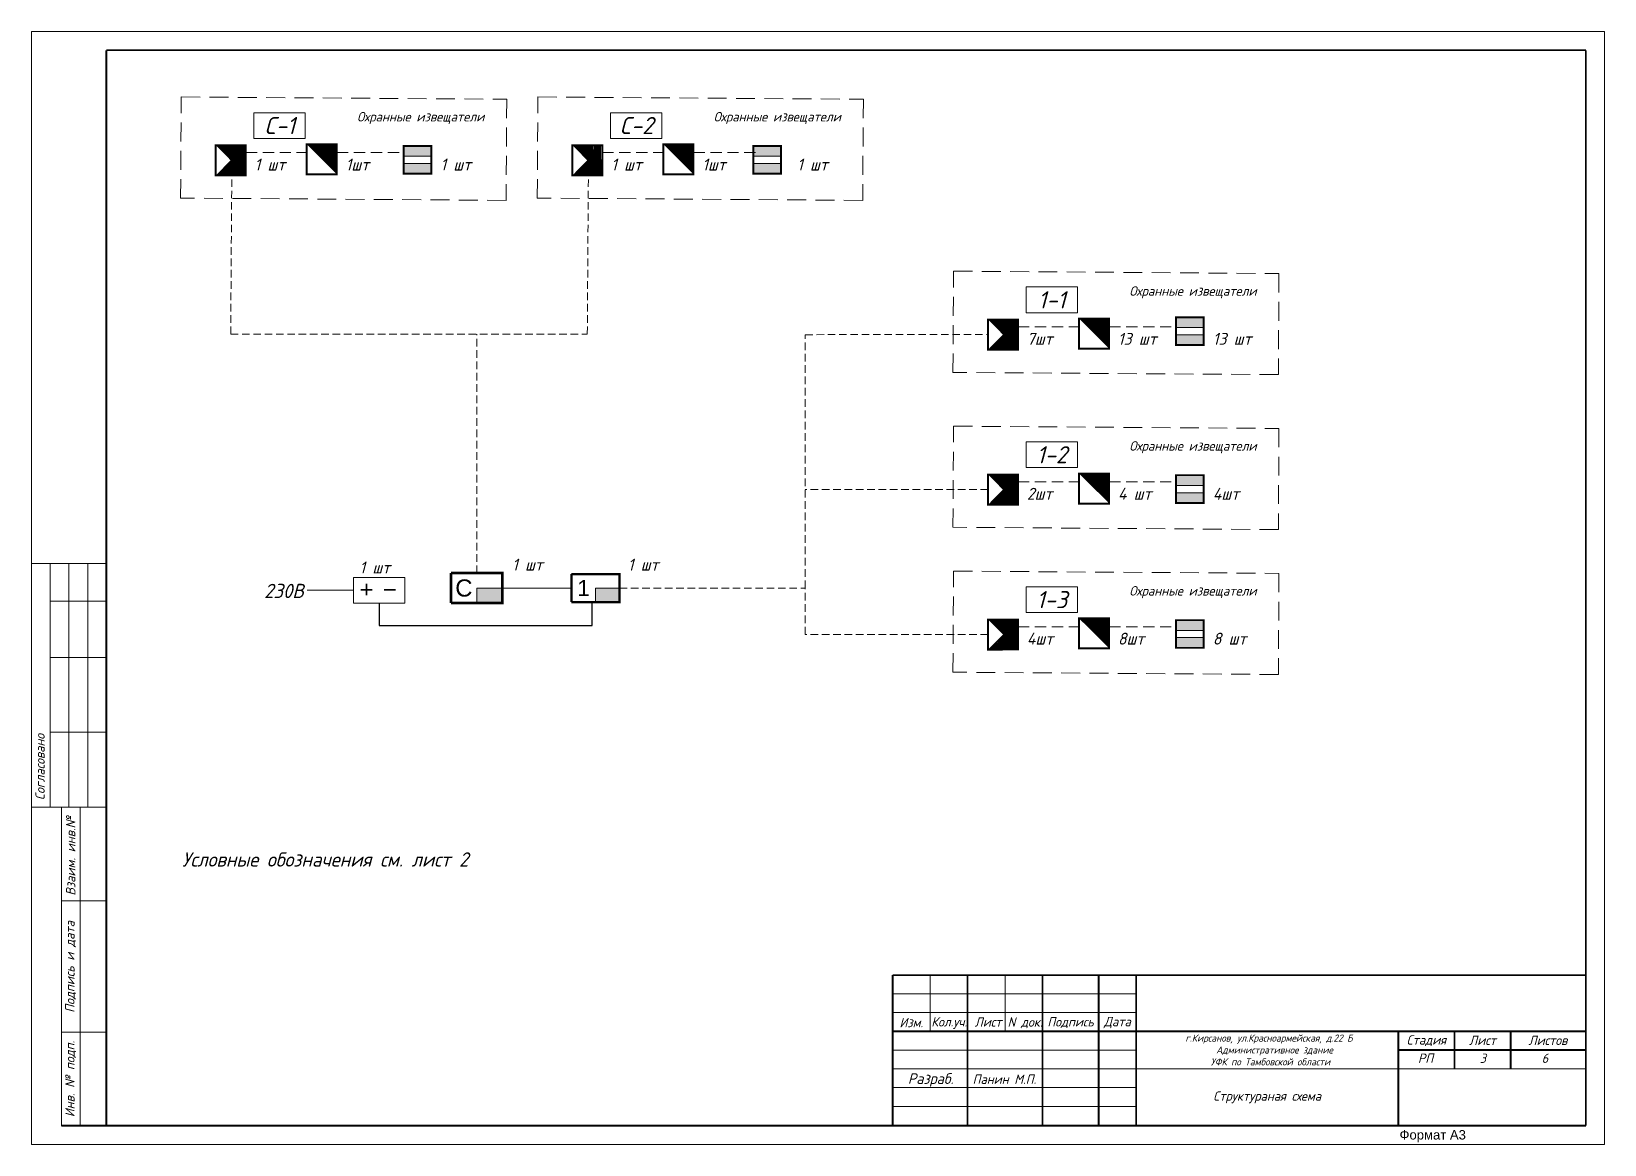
# Model space of a CAD drawing. Header units: inches. Extents: x 859 to 2125, y 393 to 1751.
# Drawn here: x 1091 to 1223.3, y 1388.9 to 1482.5 of the extents above; entities that cross this region are included whole.
import ezdxf

# ---------------------------------------------------------------- set-up
doc = ezdxf.new("R2010")
doc.units = ezdxf.units.IN
doc.header["$MEASUREMENT"] = 0
doc.linetypes.add('HIDDEN2', pattern=[4.7625, 3.175, -1.5875])
doc.linetypes.add('НЕВИДИМАЯ', pattern=[9.525, 6.35, -3.175])
doc.layers.get('0').transparency = 0.7
doc.layers.add('BLK_12_THHN', color=9, linetype='Continuous')
doc.layers.add('DESC', color=7, linetype='Continuous')
doc.styles.get("Standard").update_dxf_attribs({"font": 'GOST_Common Italic_0.ttf'})

msp = doc.modelspace()

# ---------------------------------------------------------------- texts
at = {"layer": 'DESC', "color": 7}
for s, p in [('Кол.уч.', (1166.72, 1398.84)), ('Лист', (1170.37, 1398.83)), ('N док.', (1173.14, 1398.82)), ('РП', (1207.65, 1395.78)), ('3', (1212.85, 1395.78)), ('6', (1218.06, 1395.78))]:
    msp.add_text(s, height=0.787, dxfattribs=at).set_placement(p)
at = {"layer": 'DESC', "color": 0, "attachment_point": 5}
for s, insert, char_height, width in [('C-1', (1111.91, 1474.57), 1.44, 4.32), ('C-2', (1141.91, 1474.57), 1.44, 4.32), ('1-1', (1176.86, 1459.92), 1.44, 4.32), ('1-2', (1176.86, 1446.9), 1.44, 4.32), ('{\\fArial|b0|i0|c204|p34;C}', (1127.41, 1435.69), 1.44, 2.16), ('{\\fArial|b0|i0|c204|p34;1}', (1137.47, 1435.69), 1.347, 2.0205), ('1-3', (1176.86, 1434.72), 1.44, 4.32), ('Стадия', (1208.36, 1397.65), 0.787, 4.725), ('Лист', (1213.08, 1397.68), 0.787, 5.67), ('Листов', (1218.58, 1397.68), 0.787, 5.3325)]:
    msp.add_mtext(s, dxfattribs=dict(at, insert=insert, char_height=char_height, width=width))
at = {"layer": 'DESC', "color": 0, "attachment_point": 1}
for s, width, heights, insert, char_height in [('\\pt2.4;Охранные извещатели', 15.8242, [1.22], (1118.43, 1475.71), 0.8), ('\\pt2.4;Охранные извещатели', 15.8242, [1.22], (1148.42, 1475.71), 0.8), ('1 шт ', 6.4521, [0], (1109.81, 1471.79), 1), ('1шт ', 6.4521, [0], (1117.47, 1471.79), 1), ('1 шт ', 6.4521, [0], (1125.44, 1471.79), 1), ('1 шт ', 6.4521, [0], (1139.8, 1471.79), 1), ('1шт ', 6.4521, [0], (1147.46, 1471.79), 1), ('1 шт ', 6.4521, [0], (1155.44, 1471.79), 1), ('\\pt2.4;Охранные извещатели', 15.8242, [1.22], (1183.38, 1461.06), 0.8), ('7шт ', 6.4521, [0], (1174.76, 1457.14), 1), ('13 шт ', 6.4521, [0], (1182.42, 1457.14), 1), ('13 шт ', 6.4521, [0], (1190.4, 1457.14), 1), ('\\pt2.4;Охранные извещатели', 15.8242, [1.22], (1183.38, 1448.04), 0.8), ('2шт ', 6.4521, [0], (1174.76, 1444.12), 1), ('4 шт ', 6.4521, [0], (1182.42, 1444.12), 1), ('4шт ', 6.4521, [0], (1190.4, 1444.12), 1), ('1 шт ', 6.4521, [0], (1131.47, 1438.16), 1), ('1 шт ', 6.4521, [0], (1141.2, 1438.16), 1), ('1 шт ', 6.4521, [0], (1118.63, 1437.92), 1), ('230В', 0.7525, [0], (1110.61, 1436.05), 1.2), ('\\pt2.4;Охранные извещатели', 15.8242, [1.22], (1183.38, 1435.86), 0.8), ('4шт ', 6.4521, [0], (1174.76, 1431.94), 1), ('8шт ', 6.4521, [0], (1182.42, 1431.94), 1), ('8 шт ', 6.4521, [0], (1190.4, 1431.94), 1), ('Условные обозначения см. лист 2', 37.2731, [2.89], (1103.72, 1413.48), 1.2)]:
    msp.add_mtext_dynamic_manual_height_columns(s, width=width, gutter_width=1, heights=heights, dxfattribs=dict(at, insert=insert, char_height=char_height))
at = {"layer": 'DESC', "char_height": 0.7875, "attachment_point": 1, "rotation": 90}
for s, insert, width in [('Cогласовано', (1091.37, 1417.85), 9.4622), ('Взаим. инв.№', (1093.95, 1409.84), 14.4387), ('Подпись и дата', (1093.88, 1399.99), 11.3549), ('Инв. № подп.', (1093.88, 1391.22), 13.2391)]:
    msp.add_mtext(s, dxfattribs=dict(at, insert=insert, width=width))
at = {"layer": 'DESC', "attachment_point": 5}
for s, insert, char_height, width in [('Изм.', (1165.04, 1399.17), 0.787, 3.15), ('Подпись', (1178.43, 1399.17), 0.787, 4.725), ('Дата', (1182.37, 1399.17), 0.787, 3.15), ('Структураная схема', (1194.97, 1392.89), 0.7875, 22.05)]:
    msp.add_mtext(s, dxfattribs=dict(at, insert=insert, char_height=char_height, width=width))
at = {"layer": 'DESC', "color": 0, "lineweight": 15, "insert": (1165.95, 1398.17), "char_height": 0.6, "attachment_point": 1}
msp.add_mtext_dynamic_manual_height_columns('\\pi22.1423;г.Кирсанов, ул.Красноармейская, д.22 Б\\P\\pi24.36617; Административное здание \\P\\pi24.27003;УФК по Тамбовской области', width=59.1919, gutter_width=1, heights=[0], dxfattribs=at)
at = {"layer": 'DESC', "color": 0, "lineweight": 15, "insert": (1166.67, 1394.34), "char_height": 0.9, "width": 7.0924, "attachment_point": 5}
msp.add_mtext('Разраб.', dxfattribs=at)
at = {"layer": 'DESC', "lineweight": 15, "insert": (1172.87, 1394.41), "char_height": 0.787, "width": 6.3, "attachment_point": 5}
msp.add_mtext('Панин М.П.', dxfattribs=at)
at = {"layer": 'DESC', "linetype": 'НЕВИДИМАЯ', "insert": (1206.1, 1390.13), "char_height": 0.7875, "width": 9.1777, "attachment_point": 1}
msp.add_mtext('{\\fArial|b0|i0|c204|p34;Формат А3}', dxfattribs=at)

# ---------------------------------------------------------------- blocks, each defined once
blk = doc.blocks.new('Объем')
at = {"const_width": 0.2}
blk.add_lwpolyline([(0, 0), (0, 3), (3, 3), (3, 0)], close=True, dxfattribs=at)
for points in [[(0.21, 2.94), (0.21, 0.09)], [(0.41, 2.94), (0.41, 0.09)], [(0.61, 2.94), (0.61, 0.09)], [(0.8, 2.94), (0.8, 0.09)], [(1.01, 2.94), (1.01, 0.09)], [(1.21, 2.94), (1.21, 0.09)], [(1.39, 1.52), (2.81, 2.97)], [(1.39, 2.94), (1.39, 0.09)], [(1.39, 1.48), (2.82, 0.03)], [(1.56, 2.93), (1.56, 1.76)], [(1.76, 2.94), (1.76, 1.94)], [(1.94, 2.95), (1.94, 2.15)], [(2.13, 2.93), (2.13, 2.33)], [(2.3, 2.93), (2.3, 2.52)], [(2.49, 2.94), (2.49, 2.7)], [(1.56, 0.09), (1.56, 1.25)], [(1.74, 0.06), (1.74, 1.05)], [(1.94, 0.06), (1.94, 0.87)], [(2.13, 0.05), (2.13, 0.66)], [(2.31, 0.06), (2.31, 0.48)], [(2.49, 0.07), (2.49, 0.29)]]:
    blk.add_lwpolyline(points, dxfattribs=at)
blk = doc.blocks.new('Звуковой')
blk.add_lwpolyline([(0.1, 2.9, 0, 4, 0), (1.5, 1.51, 4, 4, 0)], format="xyseb")
at = {"const_width": 0.2}
blk.add_lwpolyline([(0, 0), (0, 3), (3, 3), (3, 0)], close=True, dxfattribs=at)

# ---------------------------------------------------------------- hatches: boundary and pattern name
at = {"layer": 'DESC', "lineweight": 15}
h = msp.add_hatch(color=0, dxfattribs=at)
h.dxf.hatch_style = 1
h.paths.add_polyline_path([(1122.35, 1471.38), (1122.35, 1470.52), (1124.68, 1470.52), (1124.68, 1471.38)])
h.paths.add_polyline_path([(1124.68, 1471.99), (1124.68, 1472.85), (1122.35, 1472.85), (1122.35, 1471.99)])
h = msp.add_hatch(color=0, dxfattribs=at)
h.dxf.hatch_style = 1
h.paths.add_polyline_path([(1151.75, 1471.38), (1151.75, 1470.52), (1154.08, 1470.52), (1154.08, 1471.38)])
h.paths.add_polyline_path([(1154.08, 1471.99), (1154.08, 1472.85), (1151.75, 1472.85), (1151.75, 1471.99)])
h = msp.add_hatch(color=0, dxfattribs=at)
h.dxf.hatch_style = 1
h.paths.add_polyline_path([(1187.3, 1456.99), (1187.3, 1456.12), (1189.63, 1456.12), (1189.63, 1456.99)])
h.paths.add_polyline_path([(1189.63, 1457.59), (1189.63, 1458.45), (1187.3, 1458.45), (1187.3, 1457.59)])
h = msp.add_hatch(color=0, dxfattribs=at)
h.dxf.hatch_style = 1
h.paths.add_polyline_path([(1187.3, 1443.71), (1187.3, 1442.85), (1189.63, 1442.85), (1189.63, 1443.71)])
h.paths.add_polyline_path([(1189.63, 1444.31), (1189.63, 1445.18), (1187.3, 1445.18), (1187.3, 1444.31)])
at = {"layer": 'DESC'}
for points in [[(1128.49, 1435.69), (1128.49, 1434.43), (1130.65, 1434.43), (1130.65, 1435.69)], [(1138.48, 1435.69), (1138.48, 1434.51), (1140.5, 1434.51), (1140.5, 1435.69)]]:
    msp.add_hatch(color=0, dxfattribs=at).paths.add_polyline_path(points)
at = {"layer": 'DESC', "lineweight": 15}
h = msp.add_hatch(color=0, dxfattribs=at)
h.dxf.hatch_style = 1
h.paths.add_polyline_path([(1187.3, 1431.53), (1187.3, 1430.67), (1189.63, 1430.67), (1189.63, 1431.53)])
h.paths.add_polyline_path([(1189.63, 1432.13), (1189.63, 1433), (1187.3, 1433), (1187.3, 1432.13)])

# ---------------------------------------------------------------- linework, layer by layer
at = {"layer": 'BLK_12_THHN', "color": 0}
for p, q in [((1120.28, 1434.43), (1120.28, 1432.55)), ((1138.19, 1432.55), (1138.19, 1434.51)), ((1120.28, 1432.55), (1138.19, 1432.55))]:
    msp.add_line(p, q, dxfattribs=at)
at = {"layer": 'DESC', "color": 7, "lineweight": 15}
for p, q in [((1091.04, 1388.92), (1091.04, 1482.48)), ((1091.04, 1482.48), (1223.34, 1482.48)), ((1223.34, 1482.48), (1223.34, 1388.92)), ((1166.62, 1403.16), (1166.62, 1398.43)), ((1172.92, 1403.16), (1172.92, 1398.43)), ((1163.47, 1401.58), (1183.95, 1401.58)), ((1163.47, 1400.01), (1183.95, 1400.01)), ((1163.47, 1396.86), (1183.95, 1396.86)), ((1163.47, 1395.28), (1183.95, 1395.28)), ((1183.95, 1395.28), (1221.75, 1395.28)), ((1163.47, 1393.71), (1183.95, 1393.71)), ((1163.47, 1392.13), (1183.95, 1392.13)), ((1223.34, 1388.92), (1091.04, 1388.92))]:
    msp.add_line(p, q, dxfattribs=at)
at = {"layer": 'DESC', "color": 0, "linetype": 'HIDDEN2', "lineweight": 15, "ltscale": 0.3}
for p, q in [((1109.06, 1472.3), (1114.2, 1472.3)), ((1116.72, 1472.3), (1122.17, 1472.3)), ((1139.05, 1472.3), (1144.19, 1472.3)), ((1146.71, 1472.3), (1152.17, 1472.3)), ((1174.01, 1457.65), (1179.15, 1457.65)), ((1181.67, 1457.65), (1187.13, 1457.65)), ((1174.01, 1444.62), (1179.15, 1444.62)), ((1181.67, 1444.62), (1187.13, 1444.62)), ((1174.01, 1432.44), (1179.15, 1432.44)), ((1181.67, 1432.44), (1187.13, 1432.44))]:
    msp.add_line(p, q, dxfattribs=at)
at = {"layer": 'DESC', "color": 0, "linetype": 'HIDDEN2', "lineweight": 15, "ltscale": 0.2}
for p, q in [((1107.8, 1457.03), (1107.89, 1470.46)), ((1137.79, 1457.03), (1137.88, 1470.46)), ((1107.8, 1457.03), (1137.79, 1457.03)), ((1128.49, 1436.95), (1128.49, 1457.03)), ((1156.11, 1456.99), (1171.49, 1457.01)), ((1156.11, 1435.69), (1156.11, 1456.99)), ((1171.49, 1443.97), (1156.11, 1443.97)), ((1140.5, 1435.69), (1156.11, 1435.69)), ((1156.11, 1431.79), (1156.11, 1435.69)), ((1171.49, 1431.79), (1156.11, 1431.79))]:
    msp.add_line(p, q, dxfattribs=at)
at = {"layer": 'DESC', "lineweight": 15}
for p, q in [((1097.34, 1437.75), (1091.04, 1437.75)), ((1092.62, 1437.75), (1092.62, 1417.27)), ((1094.19, 1437.75), (1094.19, 1417.27)), ((1095.77, 1437.75), (1095.77, 1417.27)), ((1097.34, 1434.6), (1092.62, 1434.6)), ((1097.34, 1429.87), (1092.62, 1429.87)), ((1097.34, 1423.57), (1092.62, 1423.57)), ((1097.34, 1417.27), (1091.04, 1417.27)), ((1093.56, 1417.27), (1093.56, 1390.5)), ((1093.56, 1417.27), (1097.34, 1417.27)), ((1095.14, 1417.27), (1095.14, 1390.5)), ((1093.56, 1409.4), (1097.34, 1409.4)), ((1093.56, 1398.37), (1097.34, 1398.37))]:
    msp.add_line(p, q, dxfattribs=at)
at = {"layer": 'DESC', "color": 0, "lineweight": 15}
for p, q in [((1114.24, 1435.51), (1118.12, 1435.51)), ((1130.65, 1435.69), (1136.46, 1435.69)), ((1130.65, 1435.34), (1130.65, 1435.34))]:
    msp.add_line(p, q, dxfattribs=at)
at = {"layer": 'DESC', "color": 7, "lineweight": 15, "const_width": 0.158}
for points in [[(1097.34, 1480.9), (1097.34, 1390.5), (1221.77, 1390.5)], [(1221.77, 1480.9), (1097.34, 1480.9)], [(1221.77, 1390.5), (1221.77, 1480.9)], [(1163.47, 1403.16), (1163.47, 1390.56)], [(1163.47, 1403.16), (1221.75, 1403.16)], [(1169.77, 1403.16), (1169.77, 1390.5)], [(1176.07, 1403.16), (1176.07, 1390.56)], [(1180.8, 1403.16), (1180.8, 1390.56)], [(1183.95, 1403.16), (1183.95, 1390.56)], [(1163.47, 1398.43), (1221.75, 1398.43)], [(1206, 1390.5), (1206, 1398.43)], [(1210.72, 1395.28), (1210.72, 1398.43)], [(1215.45, 1395.28), (1215.45, 1398.43)], [(1206, 1396.86), (1221.75, 1396.86)]]:
    msp.add_lwpolyline(points, dxfattribs=at)
at = {"layer": 'DESC', "color": 0, "linetype": 'HIDDEN2', "lineweight": 15, "ltscale": 0.5}
for points in [[(1103.64, 1476.97), (1131.01, 1476.78), (1130.96, 1468.28), (1103.58, 1468.47)], [(1133.63, 1476.97), (1161.01, 1476.78), (1160.95, 1468.28), (1133.58, 1468.47)], [(1168.59, 1462.33), (1195.96, 1462.13), (1195.91, 1453.63), (1168.54, 1453.82)], [(1168.59, 1449.3), (1195.96, 1449.11), (1195.91, 1440.61), (1168.54, 1440.8)], [(1168.59, 1437.12), (1195.96, 1436.93), (1195.91, 1428.43), (1168.54, 1428.62)]]:
    msp.add_lwpolyline(points, close=True, dxfattribs=at)
at = {"layer": 'DESC', "color": 0, "lineweight": 15}
for points in [[(1109.75, 1475.65), (1114.07, 1475.65), (1114.07, 1473.49), (1109.75, 1473.49), (1109.75, 1475.65)], [(1139.75, 1475.65), (1144.07, 1475.65), (1144.07, 1473.49), (1139.75, 1473.49), (1139.75, 1475.65)], [(1174.7, 1461), (1179.02, 1461), (1179.02, 1458.84), (1174.7, 1458.84), (1174.7, 1461)], [(1174.7, 1447.98), (1179.02, 1447.98), (1179.02, 1445.82), (1174.7, 1445.82), (1174.7, 1447.98)], [(1130.65, 1435.69), (1128.49, 1435.69)], [(1128.49, 1435.69), (1128.49, 1434.43)], [(1140.5, 1435.69), (1138.48, 1435.69)], [(1138.48, 1435.69), (1138.48, 1434.51)], [(1174.7, 1435.8), (1179.02, 1435.8), (1179.02, 1433.64), (1174.7, 1433.64), (1174.7, 1435.8)], [(1128.49, 1434.43), (1128.49, 1434.43)], [(1138.48, 1434.51), (1138.48, 1434.51)]]:
    msp.add_lwpolyline(points, dxfattribs=at)
for points, const_width in [([(1122.35, 1472.85), (1124.68, 1472.85), (1124.68, 1470.52), (1122.35, 1470.52), (1122.35, 1472.85)], 0.155), ([(1151.75, 1472.85), (1154.08, 1472.85), (1154.08, 1470.52), (1151.75, 1470.52), (1151.75, 1472.85)], 0.155), ([(1187.3, 1458.45), (1189.63, 1458.45), (1189.63, 1456.12), (1187.3, 1456.12), (1187.3, 1458.45)], 0.155), ([(1187.3, 1445.18), (1189.63, 1445.18), (1189.63, 1442.85), (1187.3, 1442.85), (1187.3, 1445.18)], 0.155), ([(1126.33, 1436.95), (1126.33, 1434.43)], 0.216), ([(1126.33, 1436.95), (1130.65, 1436.95), (1130.65, 1434.43), (1126.33, 1434.43)], 0.216), ([(1136.46, 1436.87), (1136.46, 1434.51)], 0.202), ([(1136.46, 1436.87), (1140.5, 1436.87), (1140.5, 1434.51), (1136.46, 1434.51)], 0.202), ([(1187.3, 1433), (1189.63, 1433), (1189.63, 1430.67), (1187.3, 1430.67), (1187.3, 1433)], 0.155)]:
    msp.add_lwpolyline(points, dxfattribs=dict(at, const_width=const_width))
for points in [[(1122.35, 1472.85), (1124.68, 1472.85), (1124.68, 1471.99), (1122.35, 1471.99)], [(1151.75, 1472.85), (1154.08, 1472.85), (1154.08, 1471.99), (1151.75, 1471.99)], [(1124.68, 1470.52), (1122.35, 1470.52), (1122.35, 1471.38), (1124.68, 1471.38)], [(1154.08, 1470.52), (1151.75, 1470.52), (1151.75, 1471.38), (1154.08, 1471.38)], [(1187.3, 1458.45), (1189.63, 1458.45), (1189.63, 1457.59), (1187.3, 1457.59)], [(1189.63, 1456.12), (1187.3, 1456.12), (1187.3, 1456.99), (1189.63, 1456.99)], [(1187.3, 1445.18), (1189.63, 1445.18), (1189.63, 1444.31), (1187.3, 1444.31)], [(1189.63, 1442.85), (1187.3, 1442.85), (1187.3, 1443.71), (1189.63, 1443.71)], [(1118.12, 1434.43), (1122.44, 1434.43), (1122.44, 1436.59), (1118.12, 1436.59)], [(1187.3, 1433), (1189.63, 1433), (1189.63, 1432.13), (1187.3, 1432.13)], [(1189.63, 1430.67), (1187.3, 1430.67), (1187.3, 1431.53), (1189.63, 1431.53)]]:
    msp.add_lwpolyline(points, close=True, dxfattribs=at)
at = {"layer": 'DESC', "color": 0, "linetype": 'НЕВИДИМАЯ', "lineweight": 15, "const_width": 0.144}
for points in [[(1118.73, 1435.54), (1119.71, 1435.54)], [(1119.21, 1436.05), (1119.21, 1435.07)], [(1120.69, 1435.54), (1121.67, 1435.54)]]:
    msp.add_lwpolyline(points, dxfattribs=at)
at = {"layer": 'DESC', "lineweight": 15, "const_width": 0.158}
msp.add_lwpolyline([(1093.56, 1390.5), (1097.34, 1390.5)], dxfattribs=at)

# ---------------------------------------------------------------- block references
at = {"layer": 'DESC', "color": 0}
for name, p, xscale, yscale, zscale, rotation in [('Звуковой', (1114.2, 1472.99), 0.8399951999999031, 0.8399951999999031, 0.8399951999999031, 270), ('Звуковой', (1144.19, 1472.99), 0.8399951999999031, 0.8399951999999031, 0.8399951999999031, 270), ('Объем', (1109.06, 1470.39), -0.8399520000000997, 0.8399520000000122, 0.8399520000000001, 0.05815664228504325), ('Объем', (1139.05, 1470.39), -0.8399520000000996, 0.8399520000000122, 0.8399520000000001, 0.05815664228504325), ('Звуковой', (1179.15, 1458.34), 0.8399951999999031, 0.8399951999999031, 0.8399951999999031, 270), ('Объем', (1174.01, 1455.74), -0.8399520000000995, 0.8399520000000122, 0.8399520000000001, 0.05815664228504325), ('Звуковой', (1179.15, 1445.32), 0.8399951999999031, 0.8399951999999031, 0.8399951999999031, 270), ('Объем', (1174.01, 1442.71), -0.8399520000000994, 0.8399520000000122, 0.8399520000000001, 0.05815664228504325), ('Звуковой', (1179.15, 1433.14), 0.8399951999999031, 0.8399951999999031, 0.8399951999999031, 270), ('Объем', (1174.01, 1430.53), -0.8399520000000994, 0.8399520000000122, 0.8399520000000001, 0.05815664228504325)]:
    msp.add_blockref(name, p, dxfattribs=dict(at, xscale=xscale, yscale=yscale, zscale=zscale, rotation=rotation))

msp.set_redraw_order([(e.dxf.handle, doc.entitydb.next_handle()) for e in msp.query("TEXT MTEXT ATTDEF DIMENSION ARC_DIMENSION")])  # texts and dimensions are drawn at this point

doc.saveas('drawing.dxf')
